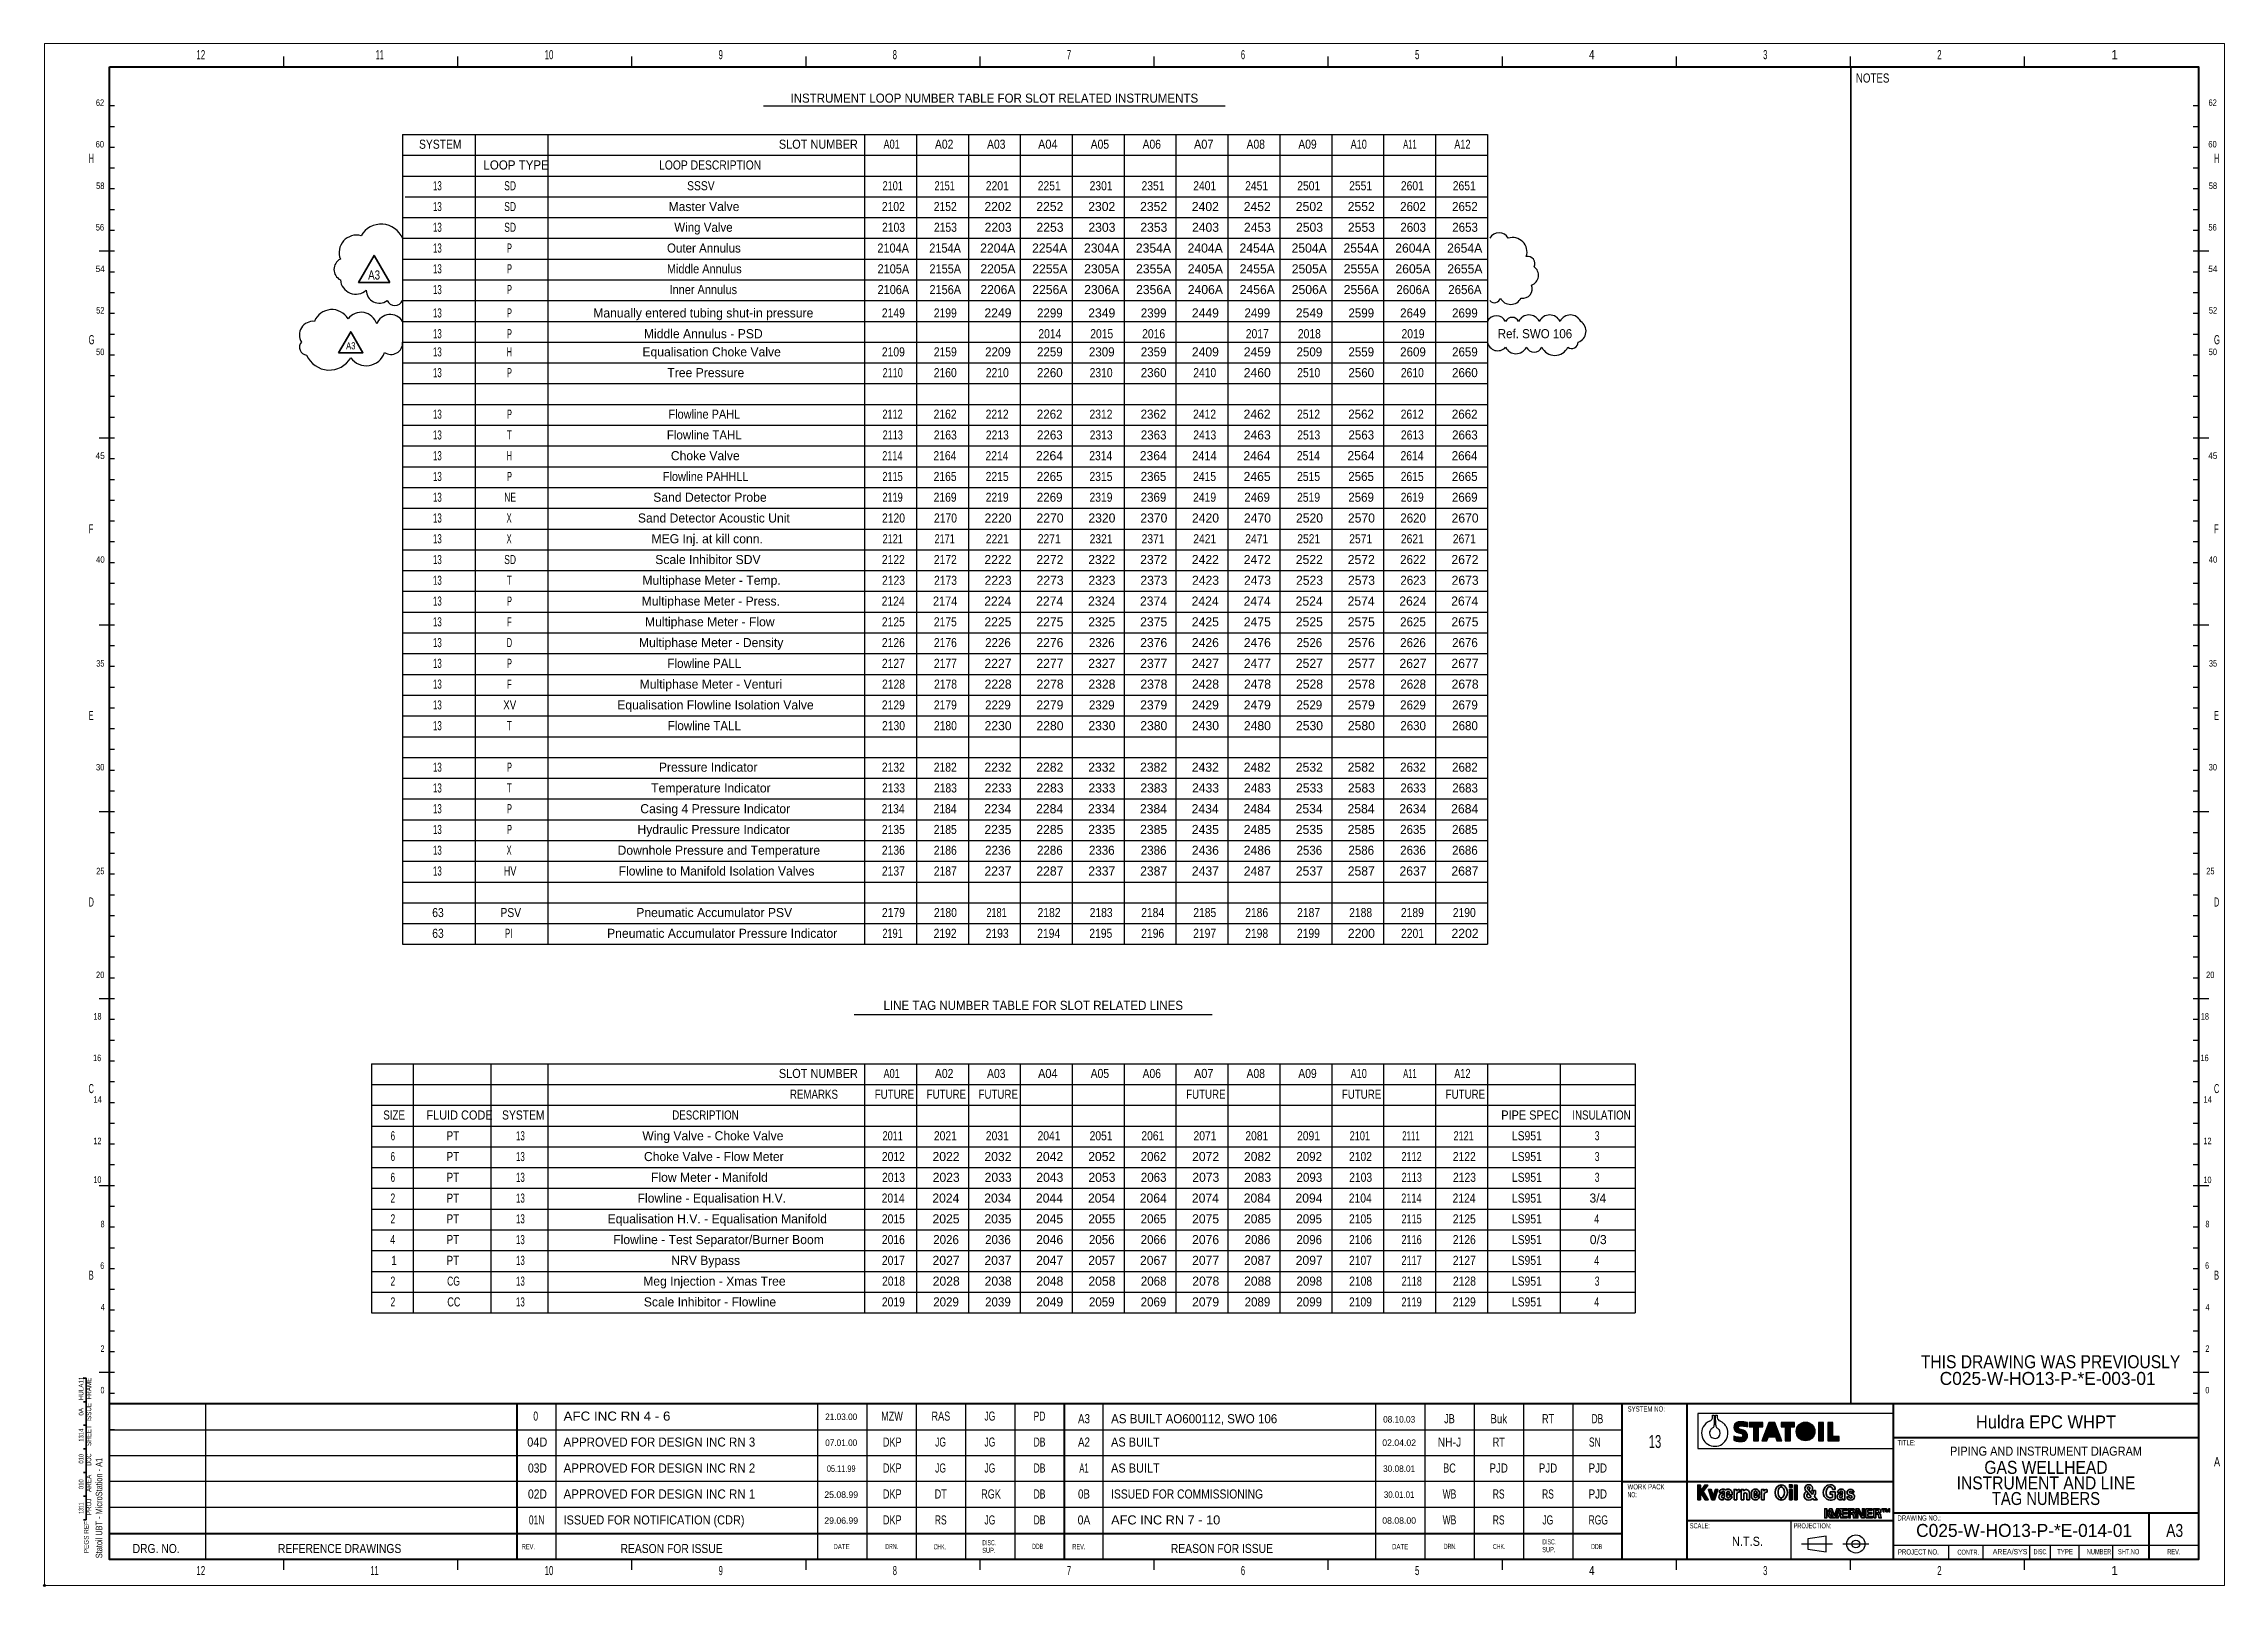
# Model space of a CAD drawing. Header units: millimetres. Extents: x 0 to 840, y 0 to 594.
import ezdxf
from ezdxf.enums import TextEntityAlignment as Align

# ---------------------------------------------------------------- set-up
doc = ezdxf.new("R2010")
doc.units = ezdxf.units.MM
doc.header["$LTSCALE"] = 1.4
doc.header["$PDMODE"] = 32
doc.header["$PDSIZE"] = 0.7
for name, color, linetype, lineweight in [('15', 7, 'Continuous', 35), ('35', 7, 'Continuous', 25), ('43', 7, 'Continuous', 25), ('45', 7, 'Continuous', 40), ('47', 7, 'Continuous', 25), ('49', 7, 'Continuous', 35), ('50', 7, 'Continuous', 35), ('51', 7, 'Continuous', 25)]:
    doc.layers.add(name, color=color, linetype=linetype, lineweight=lineweight)
for name, color, linetype in [('34', 7, 'Continuous'), ('36', 7, 'Continuous'), ('37', 7, 'Continuous'), ('39', 7, 'Continuous'), ('40', 7, 'Continuous'), ('8', 7, 'Continuous')]:
    doc.layers.add(name, color=color, linetype=linetype)

msp = doc.modelspace()

# ---------------------------------------------------------------- texts
at = {"layer": '34'}
for s, width, p in [('HULA11', 0.8, (15, 75.907)), ('FRAME', 0.8, (18, 75.852)), ('0A', 0.8, (15, 66.908)), ('ISSUE', 0.8, (18.001, 66.713)), ('1314', 0.75, (15, 57.904)), ('SHEET', 0.8, (18.001, 57.748)), ('010', 0.75, (15, 48.824)), ('DOC', 0.7, (18.001, 48.491)), ('AREA', 0.85, (18.001, 39.333)), ('010', 0.75, (15, 39.024)), ('1311', 0.65, (15.001, 29.808)), ('PROJ', 0.8, (18, 30.295)), ('PEGS REF', 0.85, (17.002, 18.619))]:
    msp.add_text(s, height=1.8, rotation=89.954, dxfattribs=dict(at, width=width)).set_placement(p, align=Align.CENTER)
at = {"layer": '35'}
for s, width, p in [('21.03.00', 0.95, (307, 63.75)), ('08.10.03', 0.95, (522, 62.75)), ('07.01.00', 0.95, (307, 53.75)), ('05.11.99', 0.85, (307, 43.75)), ('30.08.01', 0.95, (522, 43.75)), ('30.01.01', 0.9, (522, 33.75))]:
    msp.add_text(s, height=2.5, dxfattribs=dict(at, width=width)).set_placement(p, align=Align.CENTER)
for s, p in [('02.04.02', (522, 53.75)), ('25.08.99', (307, 33.75)), ('29.06.99', (307, 23.75)), ('08.08.00', (522, 23.75))]:
    msp.add_text(s, height=2.5, dxfattribs=at).set_placement(p, align=Align.CENTER)
at = {"layer": '36'}
for s, width, p in [('NOTES', 0.8, (698, 579)), ('AFC INC RN 4 - 6', 1.1, (200, 63.5)), ('AS BUILT AO600112, SWO 106', 0.95, (411, 62.5)), ('APPROVED FOR DESIGN INC RN 3', 0.95, (200, 53.5)), ('AS BUILT', 0.9, (411, 53.5)), ('APPROVED FOR DESIGN INC RN 2', 0.95, (200, 43.5)), ('AS BUILT', 0.9, (411, 43.5)), ('APPROVED FOR DESIGN INC RN 1', 0.95, (200, 33.5)), ('ISSUED FOR COMMISSIONING', 0.85, (411, 33.5)), ('ISSUED FOR NOTIFICATION (CDR)', 0.9, (200, 23.5)), ('AFC INC RN 7 - 10', 1.05, (411, 23.5))]:
    msp.add_text(s, height=3.5, dxfattribs=dict(at, width=width)).set_placement(p)
for s, width, p in [('INSTRUMENT LOOP NUMBER TABLE FOR SLOT RELATED INSTRUMENTS', 0.95, (366, 571.25)), ('SYSTEM', 0.85, (152.498, 553.5)), ('SLOT NUMBER', 0.9, (298.188, 553.5)), ('A01', 0.75, (326.431, 553.5)), ('A02', 0.85, (346.676, 553.5)), ('A03', 0.85, (366.743, 553.5)), ('A04', 0.9, (386.606, 553.5)), ('A05', 0.85, (406.676, 553.5)), ('A06', 0.85, (426.68, 553.5)), ('A07', 0.9, (446.686, 553.5)), ('A08', 0.85, (466.743, 553.5)), ('A09', 0.85, (486.68, 553.5)), ('A10', 0.75, (506.431, 553.5)), ('A11', 0.6, (526.131, 553.5)), ('A12', 0.75, (546.375, 553.5)), ('LOOP TYPE', 0.95, (181.734, 545.5)), ('LOOP DESCRIPTION', 0.85, (256.495, 545.5)), ('13', 0.65, (151.382, 537.5)), ('SD', 0.7, (179.416, 537.5)), ('SSSV', 0.85, (252.922, 537.5)), ('2101', 0.75, (326.85, 537.5)), ('2151', 0.75, (346.85, 537.5)), ('2201', 0.85, (367.151, 537.5)), ('2251', 0.85, (387.151, 537.5)), ('2301', 0.85, (407.151, 537.5)), ('2351', 0.85, (427.151, 537.5)), ('2401', 0.85, (447.081, 537.5)), ('2451', 0.85, (467.081, 537.5)), ('2501', 0.85, (487.151, 537.5)), ('2551', 0.85, (507.151, 537.5)), ('2601', 0.85, (527.088, 537.5)), ('2651', 0.85, (547.088, 537.5)), ('13', 0.65, (151.382, 529.5)), ('SD', 0.7, (179.416, 529.5)), ('2102', 0.85, (327.094, 529.5)), ('2152', 0.85, (347.094, 529.5)), ('2602', 0.95, (527.333, 529.5)), ('2652', 0.95, (547.333, 529.5)), ('13', 0.65, (151.382, 521.5)), ('SD', 0.7, (179.416, 521.5)), ('Wing Valve', 0.95, (253.91, 521.5)), ('2103', 0.85, (327.161, 521.5)), ('2153', 0.85, (347.161, 521.5)), ('2603', 0.95, (527.399, 521.5)), ('2653', 0.95, (547.399, 521.5)), ('13', 0.65, (151.382, 513.5)), ('P', 0.6, (179.159, 513.5)), ('Outer Annulus', 0.95, (254.083, 513.5)), ('2104A', 0.9, (327.024, 513.5)), ('2154A', 0.9, (347.024, 513.5)), ('A3', 0.8, (127.004, 503.12)), ('13', 0.65, (151.382, 505.5)), ('P', 0.6, (179.159, 505.5)), ('Middle Annulus', 0.9, (254.25, 505.5)), ('2105A', 0.9, (327.094, 505.5)), ('2155A', 0.9, (347.094, 505.5)), ('13', 0.65, (151.382, 497.5)), ('P', 0.6, (179.159, 497.5)), ('Inner Annulus', 0.9, (253.861, 497.5)), ('2106A', 0.9, (327.098, 497.5)), ('2156A', 0.9, (347.098, 497.5)), ('2606A', 0.95, (527.336, 497.5)), ('2656A', 0.95, (547.336, 497.5)), ('13', 0.65, (151.381, 488.5)), ('P', 0.6, (179.159, 488.5)), ('2149', 0.85, (327.098, 488.5)), ('2199', 0.85, (347.098, 488.5)), ('2299', 0.95, (387.399, 488.5)), ('2399', 0.95, (427.399, 488.5)), ('2499', 0.95, (467.329, 488.5)), ('2599', 0.95, (507.399, 488.5)), ('2649', 0.95, (527.336, 488.5)), ('2699', 0.95, (547.336, 488.5)), ('13', 0.65, (151.381, 480.5)), ('P', 0.6, (179.159, 480.5)), ('2014', 0.85, (387.399, 480.5)), ('2015', 0.85, (407.399, 480.5)), ('2016', 0.85, (427.399, 480.5)), ('2017', 0.85, (467.329, 480.5)), ('2018', 0.85, (487.399, 480.5)), ('2019', 0.85, (527.336, 480.5)), ('Ref. SWO 106', 0.95, (574.336, 480.5)), ('13', 0.65, (151.382, 473.5)), ('H', 0.55, (179.159, 473.5)), ('2109', 0.85, (327.098, 473.5)), ('2159', 0.85, (347.098, 473.5)), ('2209', 0.95, (367.399, 473.5)), ('2259', 0.95, (387.399, 473.5)), ('2309', 0.95, (407.399, 473.5)), ('2359', 0.95, (427.399, 473.5)), ('2509', 0.95, (487.399, 473.5)), ('2559', 0.95, (507.399, 473.5)), ('2609', 0.95, (527.336, 473.5)), ('2659', 0.95, (547.336, 473.5)), ('13', 0.65, (151.382, 465.5)), ('P', 0.6, (179.159, 465.5)), ('2110', 0.75, (326.85, 465.5)), ('2160', 0.85, (347.088, 465.5)), ('2210', 0.85, (367.151, 465.5)), ('2260', 0.95, (387.389, 465.5)), ('2310', 0.85, (407.151, 465.5)), ('2360', 0.95, (427.389, 465.5)), ('2410', 0.85, (447.081, 465.5)), ('2510', 0.85, (487.151, 465.5)), ('2560', 0.95, (507.389, 465.5)), ('2610', 0.85, (527.088, 465.5)), ('2660', 0.95, (547.326, 465.5)), ('13', 0.65, (151.382, 449.5)), ('P', 0.6, (179.159, 449.5)), ('Flowline PAHL', 0.9, (254.252, 449.5)), ('2112', 0.75, (326.794, 449.5)), ('2162', 0.85, (347.031, 449.5)), ('2212', 0.85, (367.094, 449.5)), ('2262', 0.95, (387.333, 449.5)), ('2312', 0.85, (407.094, 449.5)), ('2362', 0.95, (427.333, 449.5)), ('2412', 0.85, (447.024, 449.5)), ('2512', 0.85, (487.094, 449.5)), ('2562', 0.95, (507.333, 449.5)), ('2612', 0.85, (527.031, 449.5)), ('2662', 0.95, (547.27, 449.5)), ('13', 0.65, (151.382, 441.5)), ('13', 0.65, (151.382, 433.5)), ('T', 0.65, (179.092, 441.5)), ('H', 0.55, (179.159, 433.5)), ('Flowline TAHL', 0.95, (254.252, 441.5)), ('2114', 0.75, (326.724, 433.5)), ('2113', 0.75, (326.861, 441.5)), ('2164', 0.85, (346.961, 433.5)), ('2163', 0.85, (347.098, 441.5)), ('2214', 0.85, (367.024, 433.5)), ('2213', 0.85, (367.161, 441.5)), ('2263', 0.95, (387.399, 441.5)), ('2314', 0.85, (407.024, 433.5)), ('2313', 0.85, (407.161, 441.5)), ('2363', 0.95, (427.399, 441.5)), ('2414', 0.9, (446.954, 433.5)), ('2413', 0.85, (447.091, 441.5)), ('2514', 0.85, (487.024, 433.5)), ('2513', 0.85, (487.161, 441.5)), ('2563', 0.95, (507.399, 441.5)), ('2614', 0.85, (526.961, 433.5)), ('2613', 0.85, (527.098, 441.5)), ('2664', 0.95, (547.199, 433.5)), ('2663', 0.95, (547.336, 441.5)), ('13', 0.65, (151.382, 425.5)), ('P', 0.6, (179.159, 425.5)), ('Flowline PAHHLL', 0.9, (254.772, 425.5)), ('2115', 0.75, (326.794, 425.5)), ('2165', 0.85, (347.031, 425.5)), ('2215', 0.85, (367.094, 425.5)), ('2265', 0.95, (387.333, 425.5)), ('2315', 0.85, (407.094, 425.5)), ('2365', 0.95, (427.333, 425.5)), ('2415', 0.85, (447.024, 425.5)), ('2515', 0.85, (487.094, 425.5)), ('2565', 0.95, (507.333, 425.5)), ('2615', 0.85, (527.031, 425.5)), ('2665', 0.95, (547.27, 425.5)), ('13', 0.65, (151.382, 417.5)), ('NE', 0.7, (179.419, 417.5)), ('2119', 0.75, (326.798, 417.5)), ('2169', 0.85, (347.035, 417.5)), ('2219', 0.85, (367.098, 417.5)), ('2269', 0.95, (387.336, 417.5)), ('2319', 0.85, (407.098, 417.5)), ('2369', 0.95, (427.336, 417.5)), ('2419', 0.85, (447.028, 417.5)), ('2469', 0.95, (467.266, 417.5)), ('2519', 0.85, (487.098, 417.5)), ('2569', 0.95, (507.336, 417.5)), ('2619', 0.85, (527.035, 417.5)), ('2669', 0.95, (547.273, 417.5)), ('13', 0.65, (151.382, 409.5)), ('X', 0.6, (179.025, 409.5)), ('2120', 0.85, (327.151, 409.5)), ('2170', 0.85, (347.172, 409.5)), ('2620', 0.95, (527.389, 409.5)), ('13', 0.65, (151.382, 401.5)), ('X', 0.6, (179.025, 401.5)), ('2121', 0.75, (326.85, 401.5)), ('2171', 0.75, (346.872, 401.5)), ('2221', 0.85, (367.151, 401.5)), ('2271', 0.85, (387.172, 401.5)), ('2321', 0.85, (407.151, 401.5)), ('2371', 0.85, (427.172, 401.5)), ('2421', 0.85, (447.081, 401.5)), ('2471', 0.85, (467.102, 401.5)), ('2521', 0.85, (487.151, 401.5)), ('2571', 0.85, (507.172, 401.5)), ('2621', 0.85, (527.088, 401.5)), ('2671', 0.85, (547.109, 401.5)), ('13', 0.65, (151.382, 393.5)), ('SD', 0.7, (179.416, 393.5)), ('2122', 0.85, (327.094, 393.5)), ('2172', 0.85, (347.116, 393.5)), ('2622', 0.95, (527.333, 393.5)), ('13', 0.65, (151.382, 385.5)), ('T', 0.65, (179.092, 385.5)), ('2123', 0.85, (327.161, 385.5)), ('2173', 0.85, (347.183, 385.5)), ('2623', 0.95, (527.399, 385.5)), ('13', 0.65, (151.382, 377.5)), ('P', 0.6, (179.159, 377.5)), ('2124', 0.85, (327.024, 377.5)), ('2174', 0.9, (347.046, 377.5)), ('13', 0.65, (151.382, 369.5)), ('F', 0.6, (179.162, 369.5)), ('2125', 0.85, (327.094, 369.5)), ('2175', 0.85, (347.116, 369.5)), ('2625', 0.95, (527.333, 369.5)), ('13', 0.65, (151.382, 361.5)), ('D', 0.55, (179.159, 361.5)), ('2126', 0.85, (327.098, 361.5)), ('2176', 0.85, (347.12, 361.5)), ('2226', 0.95, (367.399, 361.5)), ('2326', 0.95, (407.399, 361.5)), ('2526', 0.95, (487.399, 361.5)), ('2626', 0.95, (527.336, 361.5)), ('2676', 0.95, (547.357, 361.5)), ('13', 0.65, (151.382, 353.5)), ('P', 0.6, (179.159, 353.5)), ('Flowline PALL', 0.95, (254.259, 353.5)), ('2127', 0.85, (327.106, 353.5)), ('2177', 0.85, (347.126, 353.5)), ('13', 0.65, (151.382, 345.5)), ('F', 0.6, (179.162, 345.5)), ('2128', 0.85, (327.161, 345.5)), ('2178', 0.85, (347.183, 345.5)), ('2628', 0.95, (527.399, 345.5)), ('13', 0.65, (151.382, 337.5)), ('XV', 0.8, (179.276, 337.5)), ('2129', 0.85, (327.098, 337.5)), ('2179', 0.85, (347.12, 337.5)), ('2229', 0.95, (367.399, 337.5)), ('2329', 0.95, (407.399, 337.5)), ('2529', 0.95, (487.399, 337.5)), ('2629', 0.95, (527.336, 337.5)), ('2679', 0.95, (547.357, 337.5)), ('13', 0.65, (151.382, 329.5)), ('T', 0.65, (179.092, 329.5)), ('Flowline TALL', 0.95, (254.259, 329.5)), ('2130', 0.85, (327.151, 329.5)), ('2180', 0.85, (347.151, 329.5)), ('2630', 0.95, (527.389, 329.5)), ('2680', 0.95, (547.389, 329.5)), ('13', 0.65, (151.382, 313.5)), ('P', 0.6, (179.159, 313.5)), ('2132', 0.85, (327.094, 313.5)), ('2182', 0.85, (347.094, 313.5)), ('2632', 0.95, (527.333, 313.5)), ('2682', 0.95, (547.333, 313.5)), ('13', 0.65, (151.382, 305.5)), ('T', 0.65, (179.092, 305.5)), ('2133', 0.85, (327.161, 305.5)), ('2183', 0.85, (347.161, 305.5)), ('2633', 0.95, (527.399, 305.5)), ('2683', 0.95, (547.399, 305.5)), ('13', 0.65, (151.382, 297.5)), ('P', 0.6, (179.159, 297.5)), ('2134', 0.85, (327.024, 297.5)), ('2184', 0.85, (347.024, 297.5)), ('13', 0.65, (151.382, 289.5)), ('P', 0.6, (179.159, 289.5)), ('2135', 0.85, (327.094, 289.5)), ('2185', 0.85, (347.094, 289.5)), ('2635', 0.95, (527.333, 289.5)), ('2685', 0.95, (547.333, 289.5)), ('13', 0.65, (151.382, 281.5)), ('X', 0.6, (179.025, 281.5)), ('2136', 0.85, (327.098, 281.5)), ('2186', 0.85, (347.098, 281.5)), ('2236', 0.95, (367.399, 281.5)), ('2286', 0.95, (387.399, 281.5)), ('2336', 0.95, (407.399, 281.5)), ('2386', 0.95, (427.399, 281.5)), ('2536', 0.95, (487.399, 281.5)), ('2586', 0.95, (507.399, 281.5)), ('2636', 0.95, (527.336, 281.5)), ('2686', 0.95, (547.336, 281.5)), ('13', 0.65, (151.382, 273.5)), ('HV', 0.75, (179.409, 273.5)), ('2137', 0.85, (327.106, 273.5)), ('2187', 0.85, (347.106, 273.5)), ('63', 0.85, (151.62, 257.5)), ('PSV', 0.85, (179.665, 257.5)), ('2179', 0.85, (327.12, 257.5)), ('2180', 0.85, (347.151, 257.5)), ('2181', 0.75, (366.85, 257.5)), ('2182', 0.85, (387.094, 257.5)), ('2183', 0.85, (407.161, 257.5)), ('2184', 0.85, (427.024, 257.5)), ('2185', 0.85, (447.094, 257.5)), ('2186', 0.85, (467.098, 257.5)), ('2187', 0.85, (487.106, 257.5)), ('2188', 0.85, (507.161, 257.5)), ('2189', 0.85, (527.098, 257.5)), ('2190', 0.85, (547.088, 257.5)), ('63', 0.85, (151.62, 249.5)), ('PI', 0.65, (178.856, 249.5)), ('2191', 0.75, (326.787, 249.5)), ('2192', 0.85, (347.031, 249.5)), ('2193', 0.85, (367.098, 249.5)), ('2194', 0.85, (386.961, 249.5)), ('2195', 0.85, (407.031, 249.5)), ('2196', 0.85, (427.035, 249.5)), ('2197', 0.85, (447.043, 249.5)), ('2198', 0.85, (467.098, 249.5)), ('2199', 0.85, (487.035, 249.5)), ('2201', 0.85, (527.151, 249.5)), ('LINE TAG NUMBER TABLE FOR SLOT RELATED LINES', 0.95, (381, 221.75)), ('SLOT NUMBER', 0.9, (298.188, 195.5)), ('A01', 0.75, (326.431, 195.5)), ('A02', 0.85, (346.676, 195.5)), ('A03', 0.85, (366.743, 195.5)), ('A04', 0.9, (386.606, 195.5)), ('A05', 0.85, (406.676, 195.5)), ('A06', 0.85, (426.68, 195.5)), ('A07', 0.9, (446.686, 195.5)), ('A08', 0.85, (466.743, 195.5)), ('A09', 0.85, (486.68, 195.5)), ('A10', 0.75, (506.431, 195.5)), ('A11', 0.6, (526.131, 195.5)), ('A12', 0.75, (546.375, 195.5)), ('REMARKS', 0.8, (296.498, 187.5)), ('FUTURE', 0.8, (327.515, 187.5)), ('FUTURE', 0.8, (347.515, 187.5)), ('FUTURE', 0.8, (367.515, 187.5)), ('FUTURE', 0.8, (447.515, 187.5)), ('FUTURE', 0.8, (507.515, 187.5)), ('FUTURE', 0.8, (547.515, 187.5)), ('SIZE', 0.8, (134.717, 179.5)), ('FLUID CODE', 0.9, (159.923, 179.5)), ('SYSTEM', 0.85, (184.498, 179.5)), ('DESCRIPTION', 0.8, (254.687, 179.5)), ('PIPE SPEC', 0.9, (572.47, 179.5)), ('INSULATION', 0.8, (599.974, 179.5)), ('6', 0.65, (134.23, 171.5)), ('PT', 0.8, (157.349, 171.5)), ('13', 0.65, (183.382, 171.5)), ('2011', 0.75, (326.85, 171.5)), ('2021', 0.85, (347.151, 171.5)), ('2031', 0.85, (367.151, 171.5)), ('2041', 0.85, (387.081, 171.5)), ('2051', 0.85, (407.151, 171.5)), ('2061', 0.85, (427.088, 171.5)), ('2071', 0.85, (447.172, 171.5)), ('2081', 0.85, (467.151, 171.5)), ('2091', 0.85, (487.088, 171.5)), ('2101', 0.75, (506.85, 171.5)), ('2111', 0.65, (526.55, 171.5)), ('2121', 0.75, (546.85, 171.5)), ('LS951', 0.85, (571.219, 171.5)), ('3', 0.7, (598.293, 171.5)), ('6', 0.65, (134.23, 163.5)), ('PT', 0.8, (157.349, 163.5)), ('13', 0.65, (183.382, 163.5)), ('2012', 0.85, (327.094, 163.5)), ('2062', 0.95, (427.333, 163.5)), ('2092', 0.95, (487.333, 163.5)), ('2102', 0.85, (507.094, 163.5)), ('2112', 0.75, (526.794, 163.5)), ('2122', 0.85, (547.094, 163.5)), ('LS951', 0.85, (571.219, 163.5)), ('3', 0.7, (598.293, 163.5)), ('6', 0.65, (134.23, 155.5)), ('PT', 0.8, (157.349, 155.5)), ('13', 0.65, (183.382, 155.5)), ('2013', 0.85, (327.161, 155.5)), ('2063', 0.95, (427.399, 155.5)), ('2093', 0.95, (487.399, 155.5)), ('2103', 0.85, (507.161, 155.5)), ('2113', 0.75, (526.861, 155.5)), ('2123', 0.85, (547.161, 155.5)), ('LS951', 0.85, (571.219, 155.5)), ('3', 0.7, (598.293, 155.5)), ('2', 0.7, (134.225, 147.5)), ('2', 0.7, (134.225, 139.5)), ('PT', 0.8, (157.349, 147.5)), ('PT', 0.8, (157.349, 139.5)), ('13', 0.65, (183.382, 147.5)), ('13', 0.65, (183.382, 139.5)), ('2014', 0.85, (327.024, 147.5)), ('2015', 0.85, (327.094, 139.5)), ('2065', 0.95, (427.333, 139.5)), ('2095', 0.95, (487.333, 139.5)), ('2104', 0.85, (507.024, 147.5)), ('2105', 0.85, (507.094, 139.5)), ('2114', 0.75, (526.724, 147.5)), ('2115', 0.75, (526.794, 139.5)), ('2124', 0.85, (547.024, 147.5)), ('2125', 0.85, (547.094, 139.5)), ('LS951', 0.85, (571.219, 147.5)), ('LS951', 0.85, (571.219, 139.5)), ('4', 0.75, (598.155, 139.5)), ('4', 0.75, (134.155, 131.5)), ('PT', 0.8, (157.349, 131.5)), ('13', 0.65, (183.382, 131.5)), ('2016', 0.85, (327.098, 131.5)), ('2026', 0.95, (347.399, 131.5)), ('2036', 0.95, (367.399, 131.5)), ('2056', 0.95, (407.399, 131.5)), ('2066', 0.95, (427.336, 131.5)), ('2086', 0.95, (467.399, 131.5)), ('2096', 0.95, (487.336, 131.5)), ('2106', 0.85, (507.098, 131.5)), ('2116', 0.75, (526.798, 131.5)), ('2126', 0.85, (547.098, 131.5)), ('LS951', 0.85, (571.219, 131.5)), ('1', 0.8, (134.7, 123.5)), ('PT', 0.8, (157.349, 123.5)), ('13', 0.65, (183.382, 123.5)), ('2017', 0.85, (327.106, 123.5)), ('2107', 0.85, (507.106, 123.5)), ('2117', 0.75, (526.805, 123.5)), ('2127', 0.85, (547.106, 123.5)), ('LS951', 0.85, (571.219, 123.5)), ('4', 0.75, (598.155, 123.5)), ('2', 0.7, (134.225, 115.5)), ('CG', 0.7, (157.608, 115.5)), ('13', 0.65, (183.382, 115.5)), ('2018', 0.85, (327.161, 115.5)), ('2068', 0.95, (427.399, 115.5)), ('2098', 0.95, (487.399, 115.5)), ('2108', 0.85, (507.161, 115.5)), ('2118', 0.75, (526.861, 115.5)), ('2128', 0.85, (547.161, 115.5)), ('LS951', 0.85, (571.219, 115.5)), ('3', 0.7, (598.293, 115.5)), ('2', 0.7, (134.225, 107.5)), ('CC', 0.75, (157.742, 107.5)), ('13', 0.65, (183.382, 107.5)), ('2019', 0.85, (327.098, 107.5)), ('2029', 0.95, (347.399, 107.5)), ('2039', 0.95, (367.399, 107.5)), ('2059', 0.95, (407.399, 107.5)), ('2069', 0.95, (427.336, 107.5)), ('2089', 0.95, (467.399, 107.5)), ('2099', 0.95, (487.336, 107.5)), ('2109', 0.85, (507.098, 107.5)), ('2119', 0.75, (526.798, 107.5)), ('2129', 0.85, (547.098, 107.5)), ('LS951', 0.85, (571.219, 107.5)), ('4', 0.75, (598.155, 107.5)), ('0', 0.7, (189.282, 63.5)), ('MZW', 0.75, (326.576, 63.5)), ('RAS', 0.75, (345.409, 63.5)), ('JG', 0.7, (364.293, 63.5)), ('PD', 0.7, (383.416, 63.5)), ('A3', 0.8, (400.549, 62.5)), ('JB', 0.75, (541.393, 62.5)), ('Buk', 0.8, (560.393, 62.5)), ('RT', 0.75, (579.393, 62.5)), ('DB', 0.7, (598.393, 62.5)), ('04D', 0.9, (189.869, 53.5)), ('DKP', 0.75, (326.672, 53.5)), ('JG', 0.7, (345.293, 53.5)), ('JG', 0.7, (364.293, 53.5)), ('DB', 0.7, (383.416, 53.5)), ('A2', 0.8, (400.549, 53.5)), ('NH-J', 0.85, (541.393, 53.5)), ('RT', 0.75, (560.393, 53.5)), ('SN', 0.7, (597.393, 53.5)), ('PIPING AND INSTRUMENT DIAGRAM', 0.9, (771.25, 50)), ('03D', 0.85, (189.94, 43.5)), ('DKP', 0.75, (326.672, 43.5)), ('JG', 0.7, (345.293, 43.5)), ('JG', 0.7, (364.293, 43.5)), ('DB', 0.7, (383.416, 43.5)), ('A1', 0.6, (400.55, 43.5)), ('BC', 0.75, (541.394, 43.5)), ('PJD', 0.8, (560.349, 43.5)), ('PJD', 0.8, (579.349, 43.5)), ('PJD', 0.8, (598.554, 43.5)), ('02D', 0.85, (189.94, 33.5)), ('DKP', 0.75, (326.672, 33.5)), ('DT', 0.75, (345.349, 33.5)), ('RGK', 0.75, (364.735, 33.5)), ('DB', 0.7, (383.416, 33.5)), ('0B', 0.8, (400.55, 33.5)), ('WB', 0.7, (541.394, 33.5)), ('RS', 0.7, (560.349, 33.5)), ('RS', 0.7, (579.349, 33.5)), ('PJD', 0.8, (598.554, 33.5)), ('01N', 0.7, (189.639, 23.5)), ('DKP', 0.75, (326.672, 23.5)), ('RS', 0.7, (345.349, 23.5)), ('JG', 0.7, (364.293, 23.5)), ('DB', 0.7, (383.416, 23.5)), ('0A', 0.85, (400.552, 23.5)), ('WB', 0.7, (541.394, 23.5)), ('RS', 0.7, (560.349, 23.5)), ('JG', 0.7, (579.293, 23.5)), ('RGG', 0.7, (598.732, 23.5)), ('N.T.S.', 0.9, (656.228, 15.25))]:
    msp.add_text(s, height=3.5, dxfattribs=dict(at, width=width)).set_placement(p, align=Align.CENTER)
for s, p in [('Master Valve', (254.124, 529.5)), ('2202', (367.396, 529.5)), ('2252', (387.396, 529.5)), ('2302', (407.396, 529.5)), ('2352', (427.396, 529.5)), ('2402', (447.325, 529.5)), ('2452', (467.325, 529.5)), ('2502', (487.396, 529.5)), ('2552', (507.396, 529.5)), ('2203', (367.462, 521.5)), ('2253', (387.462, 521.5)), ('2303', (407.462, 521.5)), ('2353', (427.462, 521.5)), ('2403', (447.392, 521.5)), ('2453', (467.392, 521.5)), ('2503', (487.462, 521.5)), ('2553', (507.462, 521.5)), ('2204A', (367.325, 513.5)), ('2254A', (387.325, 513.5)), ('2304A', (407.325, 513.5)), ('2354A', (427.325, 513.5)), ('2404A', (447.255, 513.5)), ('2454A', (467.255, 513.5)), ('2504A', (487.325, 513.5)), ('2554A', (507.325, 513.5)), ('2604A', (527.262, 513.5)), ('2654A', (547.262, 513.5)), ('2205A', (367.396, 505.5)), ('2255A', (387.396, 505.5)), ('2305A', (407.396, 505.5)), ('2355A', (427.396, 505.5)), ('2405A', (447.325, 505.5)), ('2455A', (467.325, 505.5)), ('2505A', (487.396, 505.5)), ('2555A', (507.396, 505.5)), ('2605A', (527.333, 505.5)), ('2655A', (547.333, 505.5)), ('2206A', (367.399, 497.5)), ('2256A', (387.399, 497.5)), ('2306A', (407.399, 497.5)), ('2356A', (427.399, 497.5)), ('2406A', (447.329, 497.5)), ('2456A', (467.329, 497.5)), ('2506A', (487.399, 497.5)), ('2556A', (507.399, 497.5)), ('Manually entered tubing shut-in pressure', (253.86, 488.5)), ('2249', (367.399, 488.5)), ('2349', (407.399, 488.5)), ('2449', (447.329, 488.5)), ('2549', (487.399, 488.5)), ('Middle Annulus - PSD', (253.86, 480.5)), ('Equalisation Choke Valve', (257.07, 473.5)), ('2409', (447.329, 473.5)), ('2459', (467.329, 473.5)), ('Tree Pressure', (254.828, 465.5)), ('2460', (467.319, 465.5)), ('2462', (467.262, 449.5)), ('Choke Valve', (254.617, 433.5)), ('2264', (387.262, 433.5)), ('2364', (427.262, 433.5)), ('2464', (467.191, 433.5)), ('2463', (467.329, 441.5)), ('2564', (507.262, 433.5)), ('2465', (467.262, 425.5)), ('Sand Detector Probe', (256.426, 417.5)), ('Sand Detector Acoustic Unit', (257.917, 409.5)), ('2220', (367.452, 409.5)), ('2270', (387.472, 409.5)), ('2320', (407.452, 409.5)), ('2370', (427.472, 409.5)), ('2420', (447.382, 409.5)), ('2470', (467.402, 409.5)), ('2520', (487.452, 409.5)), ('2570', (507.472, 409.5)), ('2670', (547.409, 409.5)), ('MEG Inj. at kill conn.', (255.347, 401.5)), ('Scale Inhibitor SDV', (255.639, 393.5)), ('2222', (367.396, 393.5)), ('2272', (387.417, 393.5)), ('2322', (407.396, 393.5)), ('2372', (427.417, 393.5)), ('2422', (447.325, 393.5)), ('2472', (467.346, 393.5)), ('2522', (487.396, 393.5)), ('2572', (507.417, 393.5)), ('2672', (547.354, 393.5)), ('Multiphase Meter - Temp.', (257.046, 385.5)), ('2223', (367.462, 385.5)), ('2273', (387.483, 385.5)), ('2323', (407.462, 385.5)), ('2373', (427.483, 385.5)), ('2423', (447.392, 385.5)), ('2473', (467.413, 385.5)), ('2523', (487.462, 385.5)), ('2573', (507.483, 385.5)), ('2673', (547.42, 385.5)), ('Multiphase Meter - Press.', (256.743, 377.5)), ('2224', (367.325, 377.5)), ('2274', (387.346, 377.5)), ('2324', (407.325, 377.5)), ('2374', (427.346, 377.5)), ('2424', (447.255, 377.5)), ('2474', (467.276, 377.5)), ('2524', (487.325, 377.5)), ('2574', (507.346, 377.5)), ('2624', (527.262, 377.5)), ('2674', (547.283, 377.5)), ('Multiphase Meter - Flow', (256.364, 369.5)), ('2225', (367.396, 369.5)), ('2275', (387.417, 369.5)), ('2325', (407.396, 369.5)), ('2375', (427.417, 369.5)), ('2425', (447.325, 369.5)), ('2475', (467.346, 369.5)), ('2525', (487.396, 369.5)), ('2575', (507.417, 369.5)), ('2675', (547.354, 369.5)), ('Multiphase Meter - Density', (256.871, 361.5)), ('2276', (387.42, 361.5)), ('2376', (427.42, 361.5)), ('2426', (447.329, 361.5)), ('2476', (467.35, 361.5)), ('2576', (507.42, 361.5)), ('2227', (367.406, 353.5)), ('2277', (387.428, 353.5)), ('2327', (407.406, 353.5)), ('2377', (427.428, 353.5)), ('2427', (447.335, 353.5)), ('2477', (467.357, 353.5)), ('2527', (487.406, 353.5)), ('2577', (507.428, 353.5)), ('2627', (527.343, 353.5)), ('2677', (547.365, 353.5)), ('Multiphase Meter - Venturi', (256.769, 345.5)), ('2228', (367.462, 345.5)), ('2278', (387.483, 345.5)), ('2328', (407.462, 345.5)), ('2378', (427.483, 345.5)), ('2428', (447.392, 345.5)), ('2478', (467.413, 345.5)), ('2528', (487.462, 345.5)), ('2578', (507.483, 345.5)), ('2678', (547.42, 345.5)), ('Equalisation Flowline Isolation Valve', (258.531, 337.5)), ('2279', (387.42, 337.5)), ('2379', (427.42, 337.5)), ('2429', (447.329, 337.5)), ('2479', (467.35, 337.5)), ('2579', (507.42, 337.5)), ('2230', (367.452, 329.5)), ('2280', (387.452, 329.5)), ('2330', (407.452, 329.5)), ('2380', (427.452, 329.5)), ('2430', (447.382, 329.5)), ('2480', (467.382, 329.5)), ('2530', (487.452, 329.5)), ('2580', (507.452, 329.5)), ('Pressure Indicator', (255.728, 313.5)), ('2232', (367.396, 313.5)), ('2282', (387.396, 313.5)), ('2332', (407.396, 313.5)), ('2382', (427.396, 313.5)), ('2432', (447.325, 313.5)), ('2482', (467.325, 313.5)), ('2532', (487.396, 313.5)), ('2582', (507.396, 313.5)), ('Temperature Indicator', (256.785, 305.5)), ('2233', (367.462, 305.5)), ('2283', (387.462, 305.5)), ('2333', (407.462, 305.5)), ('2383', (427.462, 305.5)), ('2433', (447.392, 305.5)), ('2483', (467.392, 305.5)), ('2533', (487.462, 305.5)), ('2583', (507.462, 305.5)), ('Casing 4 Pressure Indicator', (258.455, 297.5)), ('2234', (367.325, 297.5)), ('2284', (387.325, 297.5)), ('2334', (407.325, 297.5)), ('2384', (427.325, 297.5)), ('2434', (447.255, 297.5)), ('2484', (467.255, 297.5)), ('2534', (487.325, 297.5)), ('2584', (507.325, 297.5)), ('2634', (527.262, 297.5)), ('2684', (547.262, 297.5)), ('Hydraulic Pressure Indicator', (257.865, 289.5)), ('2235', (367.396, 289.5)), ('2285', (387.396, 289.5)), ('2335', (407.396, 289.5)), ('2385', (427.396, 289.5)), ('2435', (447.325, 289.5)), ('2485', (467.325, 289.5)), ('2535', (487.396, 289.5)), ('2585', (507.396, 289.5)), ('Downhole Pressure and Temperature', (259.847, 281.5)), ('2436', (447.329, 281.5)), ('2486', (467.329, 281.5)), ('Flowline to Manifold Isolation Valves', (258.947, 273.5)), ('2237', (367.406, 273.5)), ('2287', (387.406, 273.5)), ('2337', (407.406, 273.5)), ('2387', (427.406, 273.5)), ('2437', (447.335, 273.5)), ('2487', (467.335, 273.5)), ('2537', (487.406, 273.5)), ('2587', (507.406, 273.5)), ('2637', (527.343, 273.5)), ('2687', (547.343, 273.5)), ('Pneumatic Accumulator PSV', (258.066, 257.5)), ('Pneumatic Accumulator Pressure Indicator', (261.129, 249.5)), ('2200', (507.452, 249.5)), ('2202', (547.396, 249.5)), ('Wing Valve - Choke Valve', (257.55, 171.5)), ('Choke Valve - Flow Meter', (257.911, 163.5)), ('2022', (347.396, 163.5)), ('2032', (367.396, 163.5)), ('2042', (387.325, 163.5)), ('2052', (407.396, 163.5)), ('2072', (447.417, 163.5)), ('2082', (467.396, 163.5)), ('Flow Meter - Manifold', (256.203, 155.5)), ('2023', (347.462, 155.5)), ('2033', (367.462, 155.5)), ('2043', (387.392, 155.5)), ('2053', (407.462, 155.5)), ('2073', (447.483, 155.5)), ('2083', (467.462, 155.5)), ('Equalisation H.V. - Equalisation Manifold', (259.241, 139.5)), ('Flowline - Equalisation H.V.', (257.134, 147.5)), ('2024', (347.325, 147.5)), ('2025', (347.396, 139.5)), ('2034', (367.325, 147.5)), ('2035', (367.396, 139.5)), ('2044', (387.255, 147.5)), ('2045', (387.325, 139.5)), ('2054', (407.325, 147.5)), ('2055', (407.396, 139.5)), ('2064', (427.262, 147.5)), ('2074', (447.346, 147.5)), ('2075', (447.417, 139.5)), ('2084', (467.325, 147.5)), ('2085', (467.396, 139.5)), ('2094', (487.262, 147.5)), ('3/4', (598.585, 147.5)), ('Flowline - Test Separator/Burner Boom', (259.732, 131.5)), ('2046', (387.329, 131.5)), ('2076', (447.42, 131.5)), ('0/3', (598.721, 131.5)), ('NRV Bypass', (254.754, 123.5)), ('2027', (347.406, 123.5)), ('2037', (367.406, 123.5)), ('2047', (387.335, 123.5)), ('2057', (407.406, 123.5)), ('2067', (427.343, 123.5)), ('2077', (447.428, 123.5)), ('2087', (467.406, 123.5)), ('2097', (487.343, 123.5)), ('Meg Injection - Xmas Tree', (258.131, 115.5)), ('2028', (347.462, 115.5)), ('2038', (367.462, 115.5)), ('2048', (387.392, 115.5)), ('2058', (407.462, 115.5)), ('2078', (447.483, 115.5)), ('2088', (467.462, 115.5)), ('Scale Inhibitor - Flowline', (256.431, 107.5)), ('2049', (387.329, 107.5)), ('2079', (447.42, 107.5))]:
    msp.add_text(s, height=3.5, dxfattribs=at).set_placement(p, align=Align.CENTER)
at = {"layer": '37'}
for s, width, p in [('THIS DRAWING WAS PREVIOUSLY', 0.9, (773.022, 83.7)), ('Huldra EPC WHPT', 0.95, (771.249, 60.5)), ('13', 0.65, (620.586, 52.95)), ('INSTRUMENT AND LINE', 0.9, (771.25, 37)), ('GAS WELLHEAD', 0.9, (771.25, 43)), ('TAG NUMBERS', 0.85, (771.25, 31)), ('A3', 0.8, (820.841, 18.7))]:
    msp.add_text(s, height=5, dxfattribs=dict(at, width=width)).set_placement(p, align=Align.CENTER)
for s, p in [('C025-W-HO13-P-*E-003-01', (771.898, 77.26)), ('C025-W-HO13-P-*E-014-01', (762.828, 18.7))]:
    msp.add_text(s, height=5, dxfattribs=at).set_placement(p, align=Align.CENTER)
at = {"layer": '39'}
for s, width, p in [('62', 0.85, (22.968, 570)), ('62', 0.85, (837.067, 570)), ('60', 0.8, (22.946, 554)), ('60', 0.8, (837.046, 554)), ('58', 0.8, (23.094, 538)), ('58', 0.8, (837.193, 538)), ('56', 0.8, (22.968, 522)), ('56', 0.8, (837.067, 522)), ('54', 0.95, (23.22, 506)), ('54', 0.95, (837.32, 506)), ('52', 0.85, (23.094, 490)), ('52', 0.85, (837.193, 490)), ('50', 0.8, (23.072, 474)), ('50', 0.8, (837.172, 474)), ('45', 0.95, (23.22, 434)), ('45', 0.95, (837.32, 434)), ('40', 0.9, (23.199, 394)), ('40', 0.9, (837.298, 394)), ('35', 0.85, (23.094, 354)), ('35', 0.85, (837.193, 354)), ('30', 0.8, (23.072, 313.999)), ('30', 0.8, (837.172, 313.999)), ('25', 0.85, (23.094, 273.999)), ('25', 0.85, (836.193, 273.999)), ('20', 0.8, (23.072, 233.999)), ('20', 0.8, (836.172, 233.999)), ('18', 0.7, (21.957, 218)), ('18', 0.7, (834.056, 218)), ('16', 0.7, (21.831, 202)), ('16', 0.7, (833.93, 202)), ('14', 0.8, (22.083, 186)), ('14', 0.8, (835.183, 186)), ('12', 0.7, (21.957, 170)), ('12', 0.7, (835.056, 170)), ('10', 0.7, (21.935, 155.1)), ('10', 0.7, (835.035, 155)), ('8', 0.65, (23.115, 138)), ('8', 0.65, (834.214, 138)), ('6', 0.65, (22.989, 122)), ('6', 0.65, (834.088, 122)), ('4', 0.85, (23.242, 106)), ('4', 0.85, (834.341, 106)), ('2', 0.7, (23.115, 90)), ('2', 0.7, (834.214, 89.999)), ('0', 0.65, (23.094, 74)), ('0', 0.65, (834.193, 73.999))]:
    msp.add_text(s, height=2.5, dxfattribs=dict(at, width=width)).set_placement(p, align=Align.RIGHT)
for s, width, p in [('SYSTEM NO:', 0.7, (610, 67)), ('TITLE:', 0.7, (714, 54)), ('WORK PACK', 0.7, (610, 37)), ('NO:', 0.6, (610, 34)), ('DRAWING NO.:', 0.7, (714, 25)), ('DISC.', 0.6, (361.357, 15.501)), ('DISC.', 0.6, (577.154, 15.811)), ('SCALE:', 0.65, (634, 22)), ('PROJECTION:', 0.65, (674, 22)), ('REV.', 0.65, (183.913, 13.969)), ('DATE', 0.7, (303.999, 14)), ('DRN.', 0.6, (323.999, 14)), ('CHK.', 0.6, (342.602, 13.891)), ('SUP.', 0.65, (361.357, 12.501)), ('DDB', 0.6, (380.565, 14.072)), ('REV.', 0.65, (396.054, 13.956)), ('DATE', 0.7, (519.258, 13.979)), ('DRN.', 0.6, (539.217, 14.042)), ('CHK.', 0.6, (558.175, 14.006)), ('SUP.', 0.65, (577.154, 12.811)), ('DDB', 0.6, (595.999, 14)), ('PROJECT NO.', 0.7, (714.191, 11.923)), ('CONTR.', 0.65, (737.121, 11.814)), ('AREA/SYS', 0.8, (750.732, 12.01)), ('DISC.', 0.6, (766.53, 12)), ('TYPE', 0.7, (775.53, 12)), ('NUMBER', 0.65, (786.999, 12)), ('SHT.NO', 0.65, (799, 12)), ('REV.', 0.65, (818, 12))]:
    msp.add_text(s, height=2, dxfattribs=dict(at, width=width)).set_placement(p)
at = {"layer": '39', "width": 0.85}
msp.add_text('Statoil UBT - MicroStation - A1', height=2.5, rotation=90, dxfattribs=at).set_placement((22.244, 10.483))
at = {"layer": '40'}
for s, width, p in [('12', 0.65, (58.539, 587.999)), ('11', 0.5, (127.62, 587.999)), ('10', 0.65, (192.7, 587.999)), ('9', 0.6, (259.78, 587.999)), ('8', 0.6, (326.86, 587.999)), ('7', 0.65, (393.939, 587.999)), ('6', 0.6, (461.02, 587.999)), ('5', 0.65, (528.1, 587.999)), ('4', 0.8, (595.18, 587.999)), ('3', 0.6, (662.26, 587.999)), ('2', 0.65, (729.339, 587.999)), ('H', 0.55, (17, 548.062)), ('H', 0.55, (835.999, 548.062)), ('G', 0.6, (17, 478.187)), ('G', 0.6, (835.999, 478.187)), ('F', 0.6, (17, 405.312)), ('F', 0.6, (835.999, 405.312)), ('E', 0.55, (17, 333.437)), ('E', 0.55, (835.999, 333.437)), ('D', 0.55, (17, 261.562)), ('D', 0.55, (835.999, 261.562)), ('C', 0.5, (17, 189.687)), ('C', 0.5, (835.999, 189.687)), ('B', 0.6, (17, 117.812)), ('B', 0.6, (835.999, 117.812)), ('A', 0.75, (835.999, 45.937)), ('DRG. NO.', 0.85, (33.959, 12.491)), ('REFERENCE DRAWINGS', 0.85, (89.959, 12.491)), ('REASON FOR ISSUE', 0.85, (221.959, 12.491)), ('REASON FOR ISSUE', 0.85, (434.028, 12.51)), ('12', 0.65, (58.539, 4)), ('11', 0.5, (125.62, 4)), ('10', 0.65, (192.7, 4)), ('9', 0.6, (259.78, 4)), ('8', 0.6, (326.86, 4)), ('7', 0.65, (393.939, 4)), ('6', 0.6, (461.02, 4)), ('5', 0.65, (528.1, 4)), ('4', 0.8, (595.18, 4)), ('3', 0.6, (662.26, 4)), ('2', 0.65, (729.339, 4))]:
    msp.add_text(s, height=3.5, dxfattribs=dict(at, width=width)).set_placement(p)
for p in [(796.42, 587.999), (796.42, 4)]:
    msp.add_text('1', height=3.5, dxfattribs=at).set_placement(p)
at = {"layer": '50', "width": 0.8}
msp.add_text('A3', height=2.73, dxfattribs=at).set_placement((118.006, 476.23), align=Align.CENTER)

# ---------------------------------------------------------------- hatches: boundary and pattern name
at = {"layer": '47'}
for points in [[(656.249, 62.753), (654.792, 63.024), (654.046, 63.091), (653.311, 63.096), (652.682, 63.022), (652.11, 62.843), (651.702, 62.586), (651.395, 62.229), (651.043, 61.476), (651.002, 60.862), (651.15, 60.168), (651.498, 59.593), (652.151, 59.039), (652.764, 58.781), (653.335, 58.642), (653.867, 58.483), (654.071, 58.404), (654.336, 58.166), (654.418, 57.75), (654.357, 57.354), (654.194, 57.135), (653.806, 57.057), (653.356, 57.057), (652.796, 57.102), (652.172, 57.195), (651.706, 57.309), (650.998, 57.537), (650.998, 55.945), (651.845, 55.63), (652.825, 55.451), (653.54, 55.431), (654.296, 55.431), (654.929, 55.609), (655.562, 56.065), (655.909, 56.482), (656.117, 56.864), (656.215, 57.222), (656.272, 57.588), (656.198, 58.113), (655.848, 58.92), (655.419, 59.454), (654.745, 59.831), (653.249, 60.237), (653.024, 60.287), (652.805, 60.426), (652.749, 60.52), (652.749, 61.161), (652.866, 61.317), (653.131, 61.417), (653.765, 61.456), (654.638, 61.397), (655.378, 61.317), (656.249, 61.137)], [(658.498, 55.737), (660.449, 55.737), (660.449, 61.138), (662.098, 61.138), (662.098, 62.787), (656.849, 62.787), (656.849, 61.138), (658.498, 61.138)], [(661.724, 55.737), (663.674, 55.737), (664.274, 57.237), (666.974, 57.237), (667.574, 55.737), (669.524, 55.737), (666.749, 62.787), (664.498, 62.787)], [(664.649, 58.737), (666.449, 58.737), (665.549, 61.137)], [(670.798, 55.737), (672.749, 55.737), (672.749, 61.138), (674.398, 61.138), (674.398, 62.787), (669.149, 62.787), (669.149, 61.138), (670.798, 61.138)], [(682.197, 59.336, 1), (675.004, 59.336, 1)], [(683.549, 55.737), (685.498, 55.737), (685.498, 62.787), (683.549, 62.787)], [(687.149, 62.787), (687.149, 55.737), (691.498, 55.737), (691.498, 57.387), (689.098, 57.387), (689.098, 62.787)]]:
    msp.add_hatch(color=256, dxfattribs=at).paths.add_polyline_path(points)
at = {"layer": '49'}
for points in [[(638.109, 35.946), (638.109, 33), (637.049, 33), (637.049, 38.694), (638.109, 38.694), (638.109, 36.239), (639.737, 38.694), (640.928, 38.694), (639.18, 36.145), (641.109, 33), (639.869, 33)], [(642.435, 33), (641.166, 36.976), (642.217, 36.976), (643.021, 34.265), (643.845, 36.976), (644.799, 36.976), (643.56, 33)], [(672.397, 37.694), (673.412, 37.694), (673.412, 38.789), (672.397, 38.789)], [(672.397, 33), (673.412, 33), (673.412, 36.976), (672.397, 36.976)], [(674.32, 33), (675.331, 33), (675.331, 38.694), (674.32, 38.694)], [(708.049, 29.56), (709.273, 29.56), (709.273, 29.316), (708.049, 29.316)], [(708.538, 28.335), (708.538, 29.56), (708.783, 29.56), (708.783, 28.335)], [(709.483, 28.335), (709.483, 29.56), (709.73, 29.56), (709.73, 28.335)], [(710.71, 28.335), (710.71, 29.56), (710.954, 29.56), (710.954, 28.335)]]:
    msp.add_hatch(color=256, dxfattribs=at).paths.add_polyline_path(points)

# ---------------------------------------------------------------- linework, layer by layer
at = {"layer": '15'}
msp.add_line((696, 585), (696, 70), dxfattribs=at)
for points in [[(15, 70.8), (16, 70.8), (16, 79.9), (15, 79.9)], [(15, 61.7), (16, 61.7), (16, 70.8), (15, 70.8)], [(15, 52.6), (16, 52.6), (16, 61.7), (15, 61.7)], [(15, 43.5), (16, 43.5), (16, 52.6), (15, 52.6)], [(15, 34.4), (16, 34.4), (16, 43.5), (15, 43.5)], [(15, 25.3), (16, 25.3), (16, 34.4), (15, 34.4)]]:
    msp.add_lwpolyline(points, dxfattribs=at)
at = {"layer": '35'}
for p, q in [((277, 570), (455, 570)), ((138, 559), (138, 247)), ((138, 559), (556, 559)), ((166, 559), (166, 247)), ((194, 559), (194, 247)), ((316, 559), (316, 247)), ((336, 559), (336, 247)), ((356, 559), (356, 247)), ((376, 559), (376, 247)), ((396, 559), (396, 247)), ((416, 559), (416, 247)), ((436, 559), (436, 247)), ((456, 559), (456, 247)), ((476, 559), (476, 247)), ((496, 559), (496, 247)), ((516, 559), (516, 247)), ((536, 559), (536, 247)), ((556, 559), (556, 247)), ((138, 551), (556, 551)), ((138, 543), (556, 543)), ((139, 535), (556, 535)), ((138, 527), (556, 527)), ((138, 519), (556, 519)), ((138, 511), (556, 511)), ((138, 503), (556, 503)), ((138, 495), (556, 495)), ((138, 487), (556, 487)), ((138, 479), (556, 479)), ((138, 471), (556, 471)), ((138, 463), (556, 463)), ((138, 455), (556, 455)), ((138, 447), (556, 447)), ((138, 439), (556, 439)), ((138, 431), (556, 431)), ((138, 423), (556, 423)), ((138, 415), (556, 415)), ((138, 407), (556, 407)), ((138, 399), (556, 399)), ((138, 391), (556, 391)), ((138, 383), (556, 383)), ((138, 375), (556, 375)), ((138, 367), (556, 367)), ((138, 359), (556, 359)), ((138, 351), (556, 351)), ((138, 343), (556, 343)), ((138, 335), (556, 335)), ((138, 327), (556, 327)), ((138, 319), (556, 319)), ((138, 311), (556, 311)), ((138, 303), (556, 303)), ((138, 295), (556, 295)), ((138, 287), (556, 287)), ((138, 279), (556, 279)), ((138, 271), (556, 271)), ((138, 263), (556, 263)), ((138, 255), (556, 255)), ((138, 247), (556, 247)), ((312, 220), (450, 220)), ((126, 201), (126, 105)), ((126, 201), (613, 201)), ((142, 201), (142, 105)), ((172, 201), (172, 105)), ((194, 201), (194, 105)), ((316, 201), (316, 105)), ((336, 201), (336, 105)), ((356, 201), (356, 105)), ((376, 201), (376, 105)), ((396, 201), (396, 105)), ((416, 201), (416, 105)), ((436, 201), (436, 105)), ((456, 201), (456, 105)), ((476, 201), (476, 105)), ((496, 201), (496, 105)), ((516, 201), (516, 105)), ((536, 201), (536, 105)), ((556, 201), (556, 105)), ((584, 201), (584, 105)), ((613, 201), (613, 105)), ((126, 193), (613, 193)), ((126, 185), (613, 185)), ((126, 177), (613, 177)), ((126, 169), (613, 169)), ((126, 161), (613, 161)), ((126, 153), (613, 153)), ((126, 145), (613, 145)), ((126, 137), (613, 137)), ((126, 129), (613, 129)), ((126, 121), (613, 121)), ((126, 113), (613, 113)), ((126, 105), (613, 105))]:
    msp.add_line(p, q, dxfattribs=at)
at = {"layer": '43'}
for p, q in [((92.08, 589), (92.08, 585)), ((159.16, 589), (159.16, 585)), ((226.239, 589), (226.239, 585)), ((293.32, 589), (293.32, 585)), ((360.4, 589), (360.4, 585)), ((427.48, 589), (427.48, 585)), ((494.56, 589), (494.56, 585)), ((561.639, 589), (561.639, 585)), ((628.72, 589), (628.72, 585)), ((695.8, 589), (695.8, 585)), ((762.88, 589), (762.88, 585)), ((26.999, 570), (25, 570)), ((829.999, 570), (827.999, 570)), ((26.999, 562), (25, 562)), ((829.999, 562), (827.999, 562)), ((26.999, 554), (25, 554)), ((829.999, 554), (827.999, 554)), ((26.999, 546), (25, 546)), ((26.999, 538), (25, 538)), ((829.999, 546), (827.999, 546)), ((829.999, 538), (827.999, 538)), ((26.999, 530), (25, 530)), ((829.999, 530), (827.999, 530)), ((26.999, 522), (25, 522)), ((829.999, 522), (827.999, 522)), ((25, 514), (21, 514)), ((26.999, 514), (25, 514)), ((829.999, 514), (827.999, 514)), ((833.999, 514), (829.999, 514)), ((26.999, 506), (25, 506)), ((829.999, 506), (827.999, 506)), ((26.999, 498), (25, 498)), ((829.999, 498), (827.999, 498)), ((26.999, 490), (25, 490)), ((829.999, 490), (827.999, 490)), ((26.999, 482), (25, 482)), ((829.999, 482), (827.999, 482)), ((26.999, 474), (25, 474)), ((829.999, 474), (827.999, 474)), ((26.999, 466), (25, 466)), ((829.999, 466), (827.999, 466)), ((26.999, 458), (25, 458)), ((829.999, 458), (827.999, 458)), ((26.999, 450), (25, 450)), ((829.999, 450), (827.999, 450)), ((25, 442), (21, 442)), ((26.999, 442), (25, 442)), ((829.999, 442), (827.999, 442)), ((833.999, 442), (829.999, 442)), ((26.999, 434), (25, 434)), ((829.999, 434), (827.999, 434)), ((26.999, 426), (25, 426)), ((829.999, 426), (827.999, 426)), ((26.999, 418), (25, 418)), ((829.999, 418), (827.999, 418)), ((26.999, 410), (25, 410)), ((829.999, 410), (827.999, 410)), ((26.999, 402), (25, 402)), ((829.999, 402), (827.999, 402)), ((26.999, 394), (25, 394)), ((829.999, 394), (827.999, 394)), ((26.999, 386), (25, 386)), ((829.999, 386), (827.999, 386)), ((25, 370), (21, 370)), ((26.999, 378), (25, 378)), ((26.999, 370), (25, 370)), ((829.999, 378), (827.999, 378)), ((829.999, 370), (827.999, 370)), ((833.999, 370), (829.999, 370)), ((26.999, 362), (25, 362)), ((829.999, 362), (827.999, 362)), ((26.999, 354), (25, 354)), ((829.999, 354), (827.999, 354)), ((26.999, 346), (25, 346)), ((829.999, 346), (827.999, 346)), ((26.999, 338), (25, 338)), ((829.999, 338), (827.999, 338)), ((26.999, 330), (25, 330)), ((829.999, 330), (827.999, 330)), ((26.999, 322), (25, 322)), ((829.999, 322), (827.999, 322)), ((26.999, 314), (25, 314)), ((829.999, 314), (827.999, 314)), ((26.999, 306), (25, 306)), ((829.999, 306), (827.999, 306)), ((25, 298), (21, 298)), ((26.999, 298), (25, 298)), ((829.999, 298), (827.999, 298)), ((833.999, 298), (829.999, 298)), ((26.999, 290), (25, 290)), ((829.999, 290), (827.999, 290)), ((26.999, 282), (25, 282)), ((829.999, 282), (827.999, 282)), ((26.999, 274), (25, 274)), ((829.999, 274), (827.999, 274)), ((26.999, 266), (25, 266)), ((829.999, 266), (827.999, 266)), ((26.999, 258), (25, 258)), ((829.999, 258), (827.999, 258)), ((26.999, 250), (25, 250)), ((829.999, 250), (827.999, 250)), ((26.999, 242), (25, 242)), ((829.999, 242), (827.999, 242)), ((26.999, 234), (25, 234)), ((829.999, 234), (827.999, 234)), ((25, 226), (21, 226)), ((26.999, 226), (25, 226)), ((829.999, 226), (827.999, 226)), ((833.999, 226), (829.999, 226)), ((26.999, 218), (25, 218)), ((829.999, 218), (827.999, 218)), ((26.999, 210), (25, 210)), ((26.999, 202), (25, 202)), ((829.999, 210), (827.999, 210)), ((829.999, 202), (827.999, 202)), ((26.999, 194), (25, 194)), ((829.999, 194), (827.999, 194)), ((26.999, 186), (25, 186)), ((829.999, 186), (827.999, 186)), ((26.999, 178), (25, 178)), ((829.999, 178), (827.999, 178)), ((26.999, 170), (25, 170)), ((829.999, 170), (827.999, 170)), ((26.999, 162), (25, 162)), ((829.999, 162), (827.999, 162)), ((25, 154), (21, 154)), ((26.999, 154), (25, 154)), ((829.999, 154), (827.999, 154)), ((833.999, 154), (829.999, 154)), ((26.999, 146), (25, 146)), ((829.999, 146), (827.999, 146)), ((26.999, 138), (25, 138)), ((829.999, 138), (827.999, 138)), ((26.999, 130), (25, 130)), ((829.999, 130), (827.999, 130)), ((26.999, 122), (25, 122)), ((829.999, 122), (827.999, 122)), ((26.999, 114), (25, 114)), ((829.999, 114), (827.999, 114)), ((26.999, 106), (25, 106)), ((829.999, 106), (827.999, 106)), ((26.999, 98), (25, 98)), ((829.999, 98), (827.999, 98)), ((26.999, 90), (25, 90)), ((829.999, 90), (827.999, 90)), ((25, 82), (21, 82)), ((26.999, 82), (25, 82)), ((829.999, 82), (827.999, 82)), ((833.999, 82), (829.999, 82)), ((26.999, 74), (25, 74)), ((27, 70), (25, 70)), ((62, 70), (62, 10)), ((197, 70), (197, 10)), ((297.999, 10), (297.999, 70)), ((316.999, 10), (316.999, 70)), ((335.999, 10), (335.999, 70)), ((355, 10), (355, 70)), ((373.999, 10), (373.999, 70)), ((407.999, 10), (407.999, 70)), ((512.999, 10), (512.999, 70)), ((532, 10), (532, 70)), ((550.999, 10), (550.999, 70)), ((570, 10), (570, 70)), ((588.999, 10), (588.999, 70)), ((829.999, 74), (827.999, 74)), ((830, 70), (828, 70)), ((27, 60), (25, 60)), ((25, 60), (607.999, 60)), ((27, 50), (25, 50)), ((607.999, 50), (25, 50)), ((27, 40), (25, 40)), ((607.999, 40), (25, 40)), ((27, 30), (25, 30)), ((607.999, 30), (25, 30)), ((27, 20), (25, 20)), ((673, 10), (673, 25)), ((92.08, 10), (92.08, 6)), ((159.16, 10), (159.16, 6)), ((226.239, 10), (226.239, 6)), ((293.32, 10), (293.32, 6)), ((360.4, 10), (360.4, 6)), ((427.48, 10), (427.48, 6)), ((494.56, 10), (494.56, 6)), ((561.639, 10), (561.639, 6)), ((628.72, 10), (628.72, 6)), ((677, 16), (689, 16)), ((693, 16), (703, 16)), ((695.8, 10), (695.8, 6)), ((712.5, 15.5), (830, 15.5)), ((733.846, 9.902), (733.846, 15.402)), ((747, 10), (747, 15.5)), ((762.88, 10), (762.88, 6)), ((765, 10), (765, 15.5)), ((773, 10), (773, 15.5)), ((784, 10), (784, 15.5)), ((796.999, 10), (796.999, 15.5))]:
    msp.add_line(p, q, dxfattribs=at)
at = {"layer": '43', "lineweight": 13}
msp.add_lwpolyline([(0, 594), (0, 0), (840, 0), (840, 594)], close=True, dxfattribs=at)
at = {"layer": '43'}
msp.add_lwpolyline([(679.5, 14), (686.5, 13), (686.5, 19), (679.5, 18)], close=True, dxfattribs=at)
for radius in [3.5, 1.5]:
    msp.add_circle((698, 16), radius, dxfattribs=at)
at = {"layer": '45'}
for p, q in [((830, 70), (25, 70)), ((182, 70), (182, 10)), ((392.999, 10), (392.999, 70)), ((607.999, 10), (607.999, 70)), ((632.999, 10), (632.999, 70)), ((712.5, 10), (712.5, 70)), ((712.5, 57), (830, 57)), ((607.999, 40), (712, 40)), ((712.5, 27.999), (830, 27.999)), ((810.999, 10), (810.999, 28)), ((25, 20), (607.999, 20)), ((632.999, 25), (712.5, 25))]:
    msp.add_line(p, q, dxfattribs=at)
msp.add_lwpolyline([(25, 585), (830, 585), (830, 10), (25, 10)], close=True, dxfattribs=at)
at = {"layer": '47'}
for p, q in [((677.098, 58.6), (677.098, 60.087)), ((680.098, 60.075), (680.098, 58.6))]:
    msp.add_line(p, q, dxfattribs=at)
for points in [[(637.049, 52.737), (712.449, 52.737), (712.449, 66.237), (637.049, 66.237)], [(656.249, 62.753), (654.792, 63.024), (654.046, 63.091), (653.311, 63.096), (652.682, 63.022), (652.11, 62.843), (651.702, 62.586), (651.395, 62.229), (651.043, 61.476), (651.002, 60.862), (651.15, 60.168), (651.498, 59.593), (652.151, 59.039), (652.764, 58.781), (653.335, 58.642), (653.867, 58.483), (654.071, 58.404), (654.336, 58.166), (654.418, 57.75), (654.357, 57.354), (654.194, 57.135), (653.806, 57.057), (653.356, 57.057), (652.796, 57.102), (652.172, 57.195), (651.706, 57.309), (650.998, 57.537), (650.998, 55.945), (651.845, 55.63), (652.825, 55.451), (653.54, 55.431), (654.296, 55.431), (654.929, 55.609), (655.562, 56.065), (655.909, 56.482), (656.117, 56.864), (656.215, 57.222), (656.272, 57.588), (656.198, 58.113), (655.848, 58.92), (655.419, 59.454), (654.745, 59.831), (653.249, 60.237), (653.024, 60.287), (652.805, 60.426), (652.749, 60.52), (652.749, 61.161), (652.866, 61.317), (653.131, 61.417), (653.765, 61.456), (654.638, 61.397), (655.378, 61.317), (656.249, 61.137)], [(658.498, 55.737), (660.449, 55.737), (660.449, 61.138), (662.098, 61.138), (662.098, 62.787), (656.849, 62.787), (656.849, 61.138), (658.498, 61.138)], [(661.724, 55.737), (663.674, 55.737), (664.274, 57.237), (666.974, 57.237), (667.574, 55.737), (669.524, 55.737), (666.749, 62.787), (664.498, 62.787)], [(664.649, 58.737), (666.449, 58.737), (665.549, 61.137)], [(670.798, 55.737), (672.749, 55.737), (672.749, 61.138), (674.398, 61.138), (674.398, 62.787), (669.149, 62.787), (669.149, 61.138), (670.798, 61.138)], [(683.549, 55.737), (685.498, 55.737), (685.498, 62.787), (683.549, 62.787)], [(687.149, 62.787), (687.149, 55.737), (691.498, 55.737), (691.498, 57.387), (689.098, 57.387), (689.098, 62.787)]]:
    msp.add_lwpolyline(points, close=True, dxfattribs=at)
for points in [[(642.716, 65.006), (642.761, 65.632), (643.39, 65.637), (643.39, 61.887)], [(643.981, 61.808), (643.952, 65.637), (644.536, 65.632)]]:
    msp.add_lwpolyline(points, dxfattribs=at)
msp.add_circle((678.601, 59.336), 3.597, dxfattribs=at)
for centre, radius, start, end in [((643.588, 58.652), 5.058, 113.76346, 188.32025), ((641.211, 64.767), 1.524, 282.85201, 9.04399), ((643.632, 58.704), 2.033, 124.58547, 237.18159), ((645.05, 57.762), 3.668, 125.9617, 134.51218), ((643.698, 58.693), 2.06, 235.48769, 40.78065), ((645.9, 57.603), 4.337, 130.49621, 133.84596), ((641.953, 61.793), 1.44, 321.74226, 3.76198), ((645.202, 61.708), 1.225, 175.31517, 221.21661), ((645.202, 61.507), 1.103, 213.34856, 238.49045), ((646.489, 65.409), 1.966, 173.46717, 187.71553), ((645.835, 65.039), 1.298, 175.30607, 197.18502), ((645.9, 64.795), 1.313, 186.12782, 222.82834), ((644.046, 59.529), 1.188, 43.33029, 60.81978), ((646.02, 61.254), 1.435, 219.32437, 237.87709), ((646.183, 64.838), 1.558, 216.87728, 246.65404), ((644.469, 61.383), 2.302, 55.65145, 61.54658), ((644.611, 60.399), 3.108, 48.05261, 68.1437), ((644.971, 60.039), 3.176, 37.24346, 57.25869), ((644.773, 59.439), 3.715, 20.13972, 42.78415), ((643.474, 58.694), 5.21, 321.41302, 9.02366), ((646.058, 59.561), 2.487, 13.51759, 27.69657), ((645.818, 59.213), 2.817, 6.07655, 19.28421), ((678.598, 60.081), 1.5, 359.75939, 179.75939), ((643.632, 58.737), 5.114, 189.19144, 319.92781), ((678.598, 58.594), 1.5, 179.75939, 0.24061)]:
    msp.add_arc(centre, radius, start, end, dxfattribs=at)
at = {"layer": '49'}
for p, q in [((646.391, 35.852), (645.377, 35.852)), ((647.317, 35.55), (647.336, 34.907)), ((649.343, 34.238), (650.349, 34.238)), ((653.167, 35.965), (653.167, 36.957)), ((657.734, 34.331), (657.734, 35.579)), ((659.934, 34.331), (660.86, 34.331)), ((663.749, 35.965), (663.749, 36.957)), ((669.246, 38.789), (669.246, 37.969)), ((669.246, 38.789), (669.246, 37.969)), ((669.246, 33.746), (669.246, 32.906)), ((669.246, 33.746), (669.246, 32.906)), ((678.962, 36.302), (679.572, 35.579)), ((680.378, 36.131), (681.346, 34.996)), ((681.559, 36.523), (682.496, 36.523)), ((690.036, 36.939), (689.032, 36.939)), ((691.929, 35.852), (690.917, 35.852)), ((692.857, 35.55), (692.751, 34.907)), ((695.431, 34.191), (694.485, 34.191)), ((695.394, 34.786), (696.245, 34.52)), ((696.576, 35.399), (695.724, 35.665)), ((696.435, 35.928), (697.314, 35.928))]:
    msp.add_line(p, q, dxfattribs=at)
for points in [[(638.109, 35.946), (638.109, 33), (637.049, 33), (637.049, 38.694), (638.109, 38.694), (638.109, 36.239), (639.737, 38.694), (640.928, 38.694), (639.18, 36.145), (641.109, 33), (639.869, 33)], [(642.435, 33), (641.166, 36.976), (642.217, 36.976), (643.021, 34.265), (643.845, 36.976), (644.799, 36.976), (643.56, 33)], [(672.397, 37.694), (673.412, 37.694), (673.412, 38.789), (672.397, 38.789)], [(672.397, 33), (673.412, 33), (673.412, 36.976), (672.397, 36.976)], [(674.32, 33), (675.331, 33), (675.331, 38.694), (674.32, 38.694)], [(687.524, 27.962), (688.904, 26), (688.016, 26), (686.758, 27.842), (686.758, 26), (686, 26), (686, 29.56), (686.758, 29.56), (686.758, 28.02), (687.921, 29.56), (688.763, 29.569), (689.709, 26.782), (690.619, 29.569), (691.403, 29.569), (690.087, 26.009), (689.236, 26.009), (688.207, 28.834)], [(694.617, 26.623), (694.617, 26.028), (692.193, 26.028), (692.193, 26.768), (691.454, 26.768), (691.182, 26), (690.443, 26), (691.749, 29.587), (694.561, 29.587), (694.561, 29.004), (692.961, 29.004), (692.961, 28.154), (694.456, 28.154), (694.456, 27.576), (692.961, 27.576), (692.176, 27.367), (691.672, 27.367), (692.183, 28.85), (692.176, 27.367), (692.961, 27.576), (692.961, 26.623)], [(698.1, 26), (698.782, 26), (698.782, 28.946), (700.172, 26), (701.223, 26), (701.223, 29.56), (700.542, 29.56), (700.542, 26.698), (699.198, 29.56), (698.1, 29.56)], [(701.882, 26), (701.882, 29.56), (704.248, 29.56), (704.248, 28.974), (702.647, 28.974), (702.647, 28.125), (704.145, 28.125), (704.145, 27.548), (702.647, 27.548), (702.647, 26.594), (704.304, 26.594), (704.304, 26)], [(708.049, 29.56), (709.273, 29.56), (709.273, 29.316), (708.049, 29.316)], [(708.538, 28.335), (708.538, 29.56), (708.783, 29.56), (708.783, 28.335)], [(709.483, 28.335), (709.483, 29.56), (709.73, 29.56), (709.73, 28.335)], [(710.71, 29.152), (710.219, 28.335), (709.73, 29.152), (709.73, 29.56), (710.219, 28.744), (710.71, 29.56)], [(710.71, 28.335), (710.71, 29.56), (710.954, 29.56), (710.954, 28.335)]]:
    msp.add_lwpolyline(points, close=True, dxfattribs=at)
for points in [[(647.336, 34.907), (647.317, 35.55), (647.317, 35.994)], [(650.349, 34.907), (648.312, 34.907), (648.302, 35.475), (648.302, 35.994)], [(649.301, 35.475), (648.302, 35.475), (648.312, 34.907), (648.312, 34.238)], [(651.964, 36.306), (651.964, 36.976), (651.075, 36.976), (651.075, 33)], [(651.075, 33), (652.106, 33), (652.106, 35.143)], [(654.7, 36.38), (654.7, 36.957), (653.763, 36.957), (653.763, 33)], [(653.763, 33), (654.766, 33), (654.766, 35.135)], [(655.979, 35.135), (655.979, 33), (656.982, 33), (656.982, 35.559)], [(660.786, 35.483), (660.786, 34.839), (658.684, 34.839)], [(660.86, 35.579), (660.86, 34.831), (658.741, 34.831), (658.741, 35.445), (659.94, 35.445), (659.94, 35.579)], [(658.741, 35.579), (658.741, 35.445), (658.741, 34.831), (658.741, 34.331)], [(662.546, 36.306), (662.546, 36.976), (661.657, 36.976), (661.657, 33)], [(661.657, 33), (662.688, 33), (662.688, 35.143)], [(680.736, 34.194), (679.572, 35.579), (678.962, 36.302)], [(680.42, 36.081), (679.734, 36.835), (679.412, 37.24)], [(680.202, 37.265), (679.734, 36.835), (680.42, 36.081)], [(681.997, 34.249), (683.089, 33), (681.761, 33), (681.351, 33.491)], [(688.039, 36.032), (690.028, 36.032), (690.028, 33.368)], [(688.986, 33.926), (688.986, 35.125), (688.039, 35.125), (688.039, 36.032)], [(692.751, 34.907), (692.857, 35.55), (692.857, 35.994)], [(693.786, 35.852), (693.786, 33), (692.989, 33), (692.989, 33.53)], [(696.585, 29.56), (695.109, 29.56), (695.109, 26)], [(695.109, 26), (695.857, 26), (695.857, 27.435), (695.857, 28.011), (695.857, 29.014), (696.585, 29.014)], [(696.585, 28.011), (695.857, 28.011), (695.857, 27.435), (696.746, 27.435)], [(696.954, 27.19), (697.081, 26), (697.957, 26), (697.876, 26.15)], [(706.383, 29.56), (704.907, 29.56), (704.907, 26)], [(704.907, 26), (705.654, 26), (705.654, 27.435), (705.654, 28.011), (705.654, 29.014), (706.383, 29.014)], [(706.383, 28.011), (705.654, 28.011), (705.654, 27.435), (706.544, 27.435)], [(706.753, 27.19), (706.88, 26), (707.755, 26), (707.674, 26.15)]]:
    msp.add_lwpolyline(points, dxfattribs=at)
for centre, radius, start, end in [((646.613, 34.131), 1.378, 118.49394, 209.25694), ((646.457, 35.93), 1.082, 104.74808, 184.14788), ((647.106, 32.37), 3.187, 86.18548, 111.16003), ((646.797, 35.224), 1.857, 54.78043, 109.33909), ((646.748, 34.228), 0.521, 139.29042, 297.23756), ((647.158, 33.83), 1.092, 80.59204, 137.48055), ((646.852, 35.939), 0.469, 6.68356, 190.69814), ((646.328, 34.576), 1.044, 309.07382, 15.06194), ((648.818, 35.777), 1.354, 26.51352, 134.56695), ((648.762, 35.869), 0.476, 13.52246, 164.77728), ((648.827, 34.198), 0.517, 175.61125, 4.38876), ((648.282, 35.581), 1.024, 354.05837, 22.95696), ((648.4, 34.776), 2.022, 321.46045, 344.52906), ((647.373, 35.035), 2.978, 357.54529, 26.87119), ((653.032, 35.807), 1.178, 83.40286, 154.89411), ((652.978, 35.115), 0.872, 77.47777, 178.06254), ((655.724, 35.777), 1.189, 43.57585, 149.46579), ((655.372, 35.135), 0.606, 0, 180), ((655.369, 35.538), 1.612, 0.75465, 41.03357), ((663.613, 35.807), 1.178, 83.40286, 154.89411), ((663.56, 35.115), 0.872, 77.47777, 178.06254), ((679.686, 37.44), 1.344, 82.31733, 237.15203), ((679.798, 37.556), 0.498, 324.17582, 219.19356), ((679.949, 37.418), 1.356, 288.44376, 93.5142), ((676.563, 36.446), 4.998, 343.13445, 0.88074), ((678.246, 36.267), 4.258, 331.71395, 3.44144), ((689.476, 35.798), 2.942, 136.31335, 207.2937), ((688.214, 35.367), 1.635, 214.16159, 298.18949), ((687.972, 36.972), 1.062, 358.18773, 125.97679), ((688.262, 37.048), 1.778, 356.46914, 101.55472), ((692.151, 34.131), 1.378, 118.49394, 209.25694), ((692.644, 32.37), 3.187, 86.18548, 111.16003), ((692.163, 34.228), 0.521, 139.29042, 297.23756), ((692.573, 33.83), 1.092, 80.59204, 137.48055), ((692.39, 35.939), 0.469, 6.68356, 190.69814), ((691.743, 34.576), 1.044, 309.07382, 15.06194), ((695.937, 35.661), 1.402, 10.97108, 169.02892), ((695.693, 35.879), 1.133, 177.50968, 254.66576), ((695.974, 35.928), 0.461, 0, 180), ((695.933, 36.049), 0.437, 196.05145, 241.48914), ((696.006, 34.074), 0.506, 5.65779, 61.84139), ((696.344, 34.309), 1.115, 353.88289, 77.97357), ((646.399, 34.294), 1.294, 220.21973, 324.29468), ((648.725, 34.686), 1.716, 221.99101, 317.04665), ((688.278, 36.401), 3.501, 266.853, 299.96685), ((691.938, 34.294), 1.294, 220.21973, 324.29468), ((696.693, 27.84), 1.724, 76.18819, 93.6005), ((696.537, 28.513), 0.504, 275.46598, 84.53402), ((696.643, 27.137), 0.316, 9.55886, 71.00087), ((696.94, 28.648), 0.882, 281.44003, 79.23032), ((697.124, 27.198), 0.585, 355.48105, 90.89561), ((702.009, 27.383), 4.307, 183.0716, 196.62551), ((706.491, 27.84), 1.724, 76.18819, 93.6005), ((706.335, 28.513), 0.504, 275.46598, 84.53402), ((706.441, 27.137), 0.316, 9.55886, 71.00087), ((706.738, 28.648), 0.882, 281.44003, 79.23032), ((706.922, 27.198), 0.585, 355.48105, 90.89561), ((711.806, 27.383), 4.307, 183.0716, 196.62551)]:
    msp.add_arc(centre, radius, start, end, dxfattribs=at)
for centre, major_axis, ratio, start_param, end_param in [((659.297, 35.578), (0, -1.579), 0.990496, 1.5707963, 4.712389), ((659.297, 34.332), (-1.564, 0), 0.851785, 0, 3.1415927), ((659.337, 34.332), (-0.596, 0), 0.934171, 6.2831853, 9.424778), ((659.341, 35.578), (0, 0.861), 0.696509, 4.712389, 7.8539816), ((669.247, 35.848), (0, -2.942), 0.807461, 3.1415927, 6.2831853), ((669.247, 35.857), (0, 2.112), 0.595921, 6.2831853, 9.424778), ((669.247, 35.848), (0, -2.942), 0.807461, 6.2831853, 9.424778), ((669.247, 35.857), (0, 2.112), 0.595921, 3.1415927, 6.2831853), ((680.154, 34.901), (-1.718, -1.459), 0.820526, 4.712389, 7.8539816), ((680.162, 34.87), (-0.935, -0.779), 0.757583, 4.712389, 7.8539816), ((687.996, 35.848), (-0.09, 2.942), 0.865979, 0, 3.1415927), ((692.351, 35.852), (1.434, 0), 0.860026, 0, 3.1415927), ((695.968, 34.191), (1.484, 0), 0.865983, 3.1415927, 6.2831853), ((695.971, 34.157), (0.54, -0.033), 0.881638, 3.1415927, 6.2831853)]:
    msp.add_ellipse(centre, major_axis=major_axis, ratio=ratio, start_param=start_param, end_param=end_param, dxfattribs=at)
at = {"layer": '50'}
for points in [[(133, 502), (121, 502), (127, 512.39)], [(113.32, 474.89), (122.68, 474.89), (118, 483)]]:
    msp.add_lwpolyline(points, close=True, dxfattribs=at)
at = {"layer": '51'}
for centre, radius, start, end in [((129.749, 515.49), 8.966, 23.04823, 149.79911), ((560.5, 517.245), 3.915, 26.62456, 153.37544), ((120.256, 513.495), 6.735, 74.99102, 201.7419), ((565.745, 513.745), 5.537, 341.62456, 108.37544), ((116.005, 507), 4.474, 116.62456, 243.37544), ((571.497, 509.248), 2.796, 333.49446, 100.24534), ((571.745, 504.751), 3.955, 288.49446, 55.24534), ((120.003, 503.506), 6.024, 184.82315, 311.57403), ((129.003, 499.005), 5.003, 180.05951, 306.81039), ((558.749, 496.503), 2.306, 220.6608, 347.41169), ((565, 498.005), 4.474, 206.62456, 333.37544), ((569.747, 499.503), 3.581, 257.96475, 24.71563), ((110.751, 484.242), 7.293, 31.02326, 157.77415), ((121.999, 484.243), 6.253, 16.31971, 143.07059), ((133.251, 483.994), 5.621, 32.33515, 159.08604), ((135, 496.504), 3.356, 206.62456, 333.37544), ((559.5, 485.245), 3.915, 26.62456, 153.37544), ((565.5, 485.747), 2.796, 26.62456, 153.37544), ((572, 484.995), 4.474, 26.62456, 153.37544), ((580, 484.995), 4.474, 26.62456, 153.37544), ((588, 484.995), 4.474, 26.62456, 153.37544), ((103.505, 481.747), 5.277, 84.61917, 211.37006), ((101.253, 477.001), 3.012, 138.42597, 265.17685), ((133.497, 478.755), 4.509, 236.36944, 3.12032), ((560.001, 479.755), 4.072, 190.67916, 317.43004), ((588.499, 479.003), 2.501, 233.18961, 359.94049), ((589.495, 483.251), 4.509, 289.49954, 56.25043), ((109.751, 477.761), 9.525, 203.2581, 330.00898), ((123.999, 477.258), 7.356, 215.37072, 342.1216), ((567, 479.005), 4.474, 206.62456, 333.37544), ((574, 478.504), 3.356, 206.62456, 333.37544), ((582, 479.506), 5.593, 206.62456, 333.37544)]:
    msp.add_arc(centre, radius, start, end, dxfattribs=at)
at = {"layer": '8'}
msp.add_point((0, 0), dxfattribs=at)

msp.set_redraw_order([(e.dxf.handle, doc.entitydb.next_handle()) for e in msp.query("TEXT MTEXT ATTDEF DIMENSION ARC_DIMENSION")])  # texts and dimensions are drawn at this point

doc.saveas('drawing.dxf')
